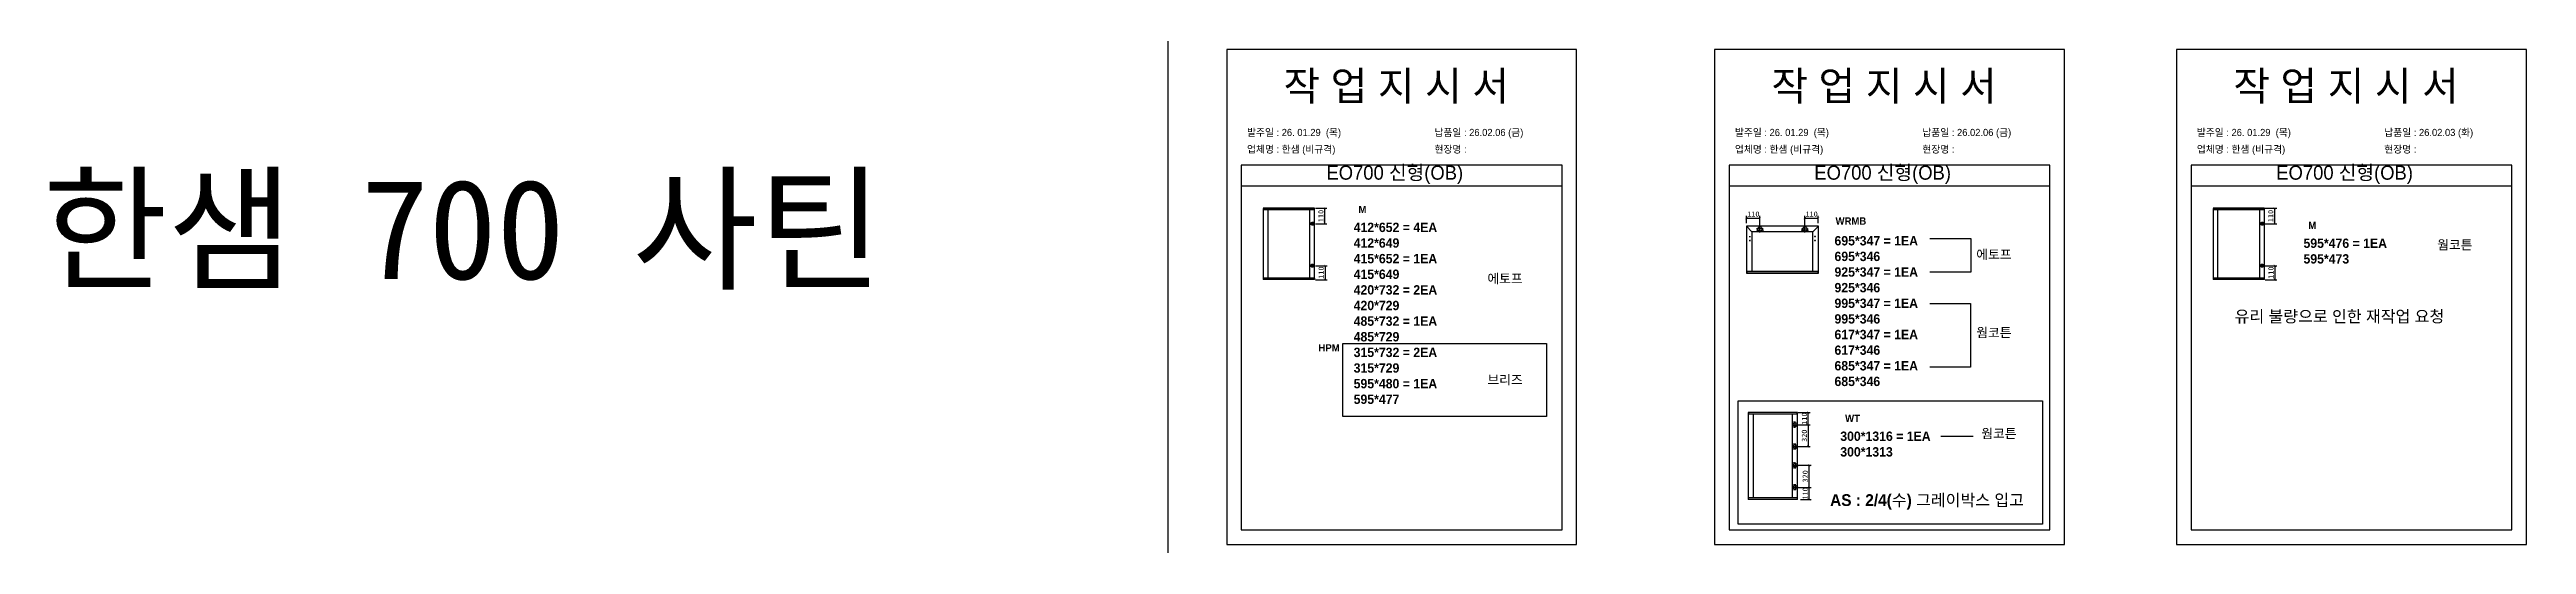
# Model space of a CAD drawing. Header units: millimetres. Extents: x -44117 to 256353, y -2095463 to 65325.
# Drawn here: x 104930 to 116821, y -670791 to -668415 of the extents above; entities that cross this region are included whole.
import ezdxf

# ---------------------------------------------------------------- set-up
doc = ezdxf.new("R2010")
doc.units = ezdxf.units.MM
doc.header["$LTSCALE"] = 10
doc.layers.add('Layer1', color=7, linetype='Continuous', lineweight=70)
doc.styles.add('MtX_Gulim', font='')
doc.styles.get('MtX_Gulim').set_extended_font_data('Gulim', bold=True)
doc.dimstyles.new('ISO-25', dxfattribs={"dimtxt": 2.5, "dimasz": 2.5, "dimexe": 1, "dimexo": 1, "dimtad": 1, "dimtxsty": 'Standard', "dimblk": 'ARCHTICK', "dimcen": 2.5, "dimadec": 0, "dimazin": 0, "dimtfac": 1, "dimtmove": 0, "dimatfit": 3, "dimfxl": 0, "dimarcsym": 0})

msp = doc.modelspace()

# ---------------------------------------------------------------- texts
at = {"linetype": 'Continuous', "style": 'MtX_Gulim'}
for s, height, p in [('M', 35.04934, (111213.56081, -669200.50546)), ('WRMB', 35.049344, (113503.67435, -669255.76954)), ('M', 35.04934, (115773.37002, -669276.74507)), ('HPM', 35.049344, (111021.28693, -669864.53945)), ('WT', 35.049344, (113549.66033, -670203.15492))]:
    msp.add_text(s, height=height, dxfattribs=at).set_placement(p)
at = {"color": 1, "linetype": 'Continuous', "style": 'MtX_Gulim'}
for s, p in [('유리 불량으로 인한 재작업 요청', (115419.62141, -669724.27219)), ('AS : 2/4(수) 그레이박스 입고 ', (113477.52867, -670606.27339))]:
    msp.add_text(s, height=56.6378667, dxfattribs=at).set_placement(p)
at = {"attachment_point": 1}
for s, width, gutter_width, heights, insert, char_height in [('{\\fGulim|b0|i0|c129|p50;작 업 지 시 서}', 3307.3198183, 12.5, [-155.84554], (110853.61525, -668519.17661), 140), ('{\\fGulim|b0|i0|c129|p50;작 업 지 시 서}', 3307.3198183, 12.5, [-155.84554], (113195.69593, -668519.17661), 140), ('{\\fGulim|b0|i0|c129|p50;작 업 지 시 서}', 3307.3198183, 12.5, [-155.84554], (115413.42445, -668519.17661), 140), ('\\pt11;{\\fGulim|b0|i0|c129|p50;발주일 : 26. 01.29  (목)}', 3307.3198183, 12.5, [34.50412], (110678.40589, -668795.89703), 34.3), ('{\\fGulim|b0|i0|c129|p50;납품일 : 26.02.06 (금)}', 3307.3198183, 12.5, [35.09023], (111578.38387, -668795.89703), 34.3), ('\\pt11;{\\fGulim|b0|i0|c129|p50;발주일 : 26. 01.29  (목)}', 3307.3198183, 12.5, [34.50412], (113020.48657, -668795.89703), 34.3), ('{\\fGulim|b0|i0|c129|p50;납품일 : 26.02.06 (금)}', 3307.3198183, 12.5, [35.09023], (113920.46456, -668795.89703), 34.3), ('\\pt11;{\\fGulim|b0|i0|c129|p50;발주일 : 26. 01.29  (목)}', 3307.3198183, 12.5, [34.50412], (115238.21509, -668795.89703), 34.3), ('{\\fGulim|b0|i0|c129|p50;납품일 : 26.02.03 (화)}', 3307.3198183, 12.5, [35.09023], (116138.19308, -668795.89703), 34.3), ('{\\f굴림|b0|i0|c129|p50;한샘} 700 {\\f굴림|b0|i0|c129|p50;사틴}', 5072.1082947, 2395.6482, [-533.35869], (104895.62473, -669038.02983), 479.1296392), ('{\\fGulim|b0|i0|c129|p50;업체명 : 한샘 (비규격)}', 3307.3198183, 12.5, [36.11279], (110678.40589, -668876.55321), 34.3), ('{\\fGulim|b0|i0|c129|p50;EO700 신형(OB)}', 1597.0710432, 6.03612, [-85.06834], (111059.64157, -668972.231), 67.6045736), ('{\\fGulim|b0|i0|c129|p50;현장명 : }', 3307.3198183, 12.5, [-38.2735], (111578.38387, -668876.55321), 34.3), ('{\\fGulim|b0|i0|c129|p50;업체명 : 한샘 (비규격)}', 3307.3198183, 12.5, [36.11279], (113020.48657, -668876.55321), 34.3), ('{\\fGulim|b0|i0|c129|p50;EO700 신형(OB)}', 1597.0710432, 6.03612, [-85.06834], (113401.72225, -668972.231), 67.6045736), ('{\\fGulim|b0|i0|c129|p50;현장명 : }', 3307.3198183, 12.5, [-38.2735], (113920.46456, -668876.55321), 34.3), ('{\\fGulim|b0|i0|c129|p50;업체명 : 한샘 (비규격)}', 3307.3198183, 12.5, [36.11279], (115238.21509, -668876.55321), 34.3), ('{\\fGulim|b0|i0|c129|p50;EO700 신형(OB)}', 1597.0710432, 6.03612, [-85.06834], (115619.45077, -668972.231), 67.6045736), ('{\\fGulim|b0|i0|c129|p50;현장명 : }', 3307.3198183, 12.5, [-38.2735], (116138.19308, -668876.55321), 34.3), ('{\\f굴림|b1|i0|c129|p50;412*652 = 4EA\\P\\C1;412*649\\P\\C256;415*652 = 1EA\\P\\C1;415*649\\P\\C256;420*732 = 2EA\\P\\C1;420*729\\P\\C256;485*732 = 1EA\\P\\C1;485*729\\P\\C256;315*732 = 2EA\\P\\C1;315*729\\P\\C256;595*480 = 1EA\\P\\C1;595*477}', 13607.1496112, 175, [-872.55952], (111190.33366, -669246.1925), 45), ('{\\f굴림|b1|i0|c129|p50;695*347 = 1EA\\P\\C1;695*346\\P\\C256;925*347 = 1EA\\P\\C1;925*346\\P\\C256;995*347 = 1EA\\P\\C1;995*346\\P\\C256;617*347 = 1EA\\P\\C1;617*346\\P\\C256;685*347 = 1EA\\P\\C1;685*346}', 13607.1496112, 175, [-722.2619], (113498.66915, -669310.50965), 45), ('{\\f굴림|b1|i0|c129|p50;595*476 = 1EA\\P\\C1;595*473}', 13607.1496112, 175, [-121.36905], (115750.14286, -669322.43211), 45), ('{\\f굴림|b1|i0|c129|p50;웜코튼}', 13607.1496112, 175, [-48.57143], (116392.14228, -669329.89816), 45), ('{\\f굴림|b1|i0|c129|p50;에토프}', 13607.1496112, 175, [-50.05952], (114179.37606, -669376.20658), 45), ('{\\f굴림|b1|i0|c129|p50;에토프}', 13607.1496112, 175, [-50.05952], (111832.33307, -669491.90732), 45), ('{\\f굴림|b1|i0|c129|p50;웜코튼}', 13607.1496112, 175, [-48.57143], (114179.37606, -669751.44839), 45), ('{\\f굴림|b1|i0|c129|p50;브리즈}', 13607.1496112, 175, [-50], (111832.33307, -669977.93481), 45), ('{\\f굴림|b1|i0|c129|p50;300*1316 = 1EA\\P\\C1;300*1313}', 13607.1496112, 175, [-121.36905], (113526.43317, -670248.84196), 45), ('{\\f굴림|b1|i0|c129|p50;웜코튼}', 13607.1496112, 175, [-48.57143], (114203.45675, -670236.2671), 45)]:
    msp.add_mtext_dynamic_manual_height_columns(s, width=width, gutter_width=gutter_width, heights=heights, dxfattribs=dict(at, insert=insert, char_height=char_height))

# ---------------------------------------------------------------- blocks, each defined once
blk = doc.blocks.new('_ArchTick')
at = {"color": 0, "linetype": 'ByBlock', "const_width": 0.15}
blk.add_lwpolyline([(-0.5, -0.5), (0.5, 0.5)], dxfattribs=at)
blk = doc.blocks.new('*D4683')
at = {"color": 0, "lineweight": -2}
for p, q in [((111007, -669177), (111062, -669177)), ((111052, -669251), (111052, -669177)), ((111007, -669251), (111062, -669251))]:
    blk.add_line(p, q, dxfattribs=at)
at = {"layer": 'Defpoints', "color": 0}
for p in [(110992, -669177), (111052, -669177), (110992, -669251)]:
    blk.add_point(p, dxfattribs=at)
at = {"color": 0, "lineweight": -2, "xscale": 10, "yscale": 10, "zscale": 10}
for p, rotation in [((111052, -669177), 90), ((111052, -669251), 270)]:
    blk.add_blockref('_ArchTick', p, dxfattribs=dict(at, rotation=rotation))
at = {"color": 0, "insert": (111033, -669214), "char_height": 25, "attachment_point": 5, "rotation": 90}
blk.add_mtext('110', dxfattribs=at)
blk = doc.blocks.new('*D4684')
at = {"color": 0, "lineweight": -2}
for p, q in [((111007, -669453), (111063, -669453)), ((111053, -669453), (111053, -669520)), ((111007, -669520), (111063, -669520))]:
    blk.add_line(p, q, dxfattribs=at)
at = {"layer": 'Defpoints', "color": 0}
for p in [(110992, -669453), (110992, -669520), (111053, -669520)]:
    blk.add_point(p, dxfattribs=at)
at = {"color": 0, "lineweight": -2, "xscale": 10, "yscale": 10, "zscale": 10}
for p, rotation in [((111053, -669453), 90), ((111053, -669520), 270)]:
    blk.add_blockref('_ArchTick', p, dxfattribs=dict(at, rotation=rotation))
at = {"color": 0, "insert": (111034, -669486), "char_height": 25, "attachment_point": 5, "rotation": 90}
blk.add_mtext('110', dxfattribs=at)
blk = doc.blocks.new('*D4685')
at = {"color": 0, "lineweight": -2}
for p, q in [((113076, -669249), (113076, -669214)), ((113076, -669224), (113141, -669224)), ((113141, -669261), (113141, -669214))]:
    blk.add_line(p, q, dxfattribs=at)
at = {"layer": 'Defpoints', "color": 0}
for p in [(113141, -669224), (113076, -669264), (113141, -669276)]:
    blk.add_point(p, dxfattribs=at)
at = {"color": 0, "lineweight": -2, "xscale": 10, "yscale": 10, "zscale": 10, "rotation": 180}
blk.add_blockref('_ArchTick', (113076, -669224), dxfattribs=at)
at = {"color": 0, "lineweight": -2, "xscale": 10, "yscale": 10, "zscale": 10}
blk.add_blockref('_ArchTick', (113141, -669224), dxfattribs=at)
at = {"color": 0, "insert": (113109, -669205), "char_height": 25, "attachment_point": 5}
blk.add_mtext('110', dxfattribs=at)
blk = doc.blocks.new('*D4686')
at = {"color": 0, "lineweight": -2}
for p, q in [((113356, -669261), (113356, -669214)), ((113356, -669224), (113421, -669224)), ((113421, -669249), (113421, -669214))]:
    blk.add_line(p, q, dxfattribs=at)
at = {"layer": 'Defpoints', "color": 0}
for p in [(113421, -669224), (113356, -669276), (113421, -669264)]:
    blk.add_point(p, dxfattribs=at)
at = {"color": 0, "lineweight": -2, "xscale": 10, "yscale": 10, "zscale": 10, "rotation": 180}
blk.add_blockref('_ArchTick', (113356, -669224), dxfattribs=at)
at = {"color": 0, "lineweight": -2, "xscale": 10, "yscale": 10, "zscale": 10}
blk.add_blockref('_ArchTick', (113421, -669224), dxfattribs=at)
at = {"color": 0, "insert": (113389, -669205), "char_height": 25, "attachment_point": 5}
blk.add_mtext('110', dxfattribs=at)
blk = doc.blocks.new('*D4687')
at = {"color": 0, "lineweight": -2}
for p, q in [((113324, -670158), (113382, -670158)), ((113372, -670216), (113372, -670158)), ((113324, -670216), (113382, -670216))]:
    blk.add_line(p, q, dxfattribs=at)
at = {"layer": 'Defpoints', "color": 0}
for p in [(113309, -670158), (113372, -670158), (113309, -670216)]:
    blk.add_point(p, dxfattribs=at)
at = {"color": 0, "lineweight": -2, "xscale": 10, "yscale": 10, "zscale": 10}
for p, rotation in [((113372, -670158), 90), ((113372, -670216), 270)]:
    blk.add_blockref('_ArchTick', p, dxfattribs=dict(at, rotation=rotation))
at = {"color": 0, "insert": (113354, -670187), "char_height": 25, "attachment_point": 5, "rotation": 90}
blk.add_mtext('110', dxfattribs=at)
blk = doc.blocks.new('*D4688')
at = {"color": 0, "lineweight": -2}
for p, q in [((113324, -670517), (113387, -670517)), ((113377, -670575), (113377, -670517)), ((113336, -670575), (113387, -670575))]:
    blk.add_line(p, q, dxfattribs=at)
at = {"layer": 'Defpoints', "color": 0}
for p in [(113309, -670517), (113377, -670517), (113321, -670575)]:
    blk.add_point(p, dxfattribs=at)
at = {"color": 0, "lineweight": -2, "xscale": 10, "yscale": 10, "zscale": 10}
for p, rotation in [((113377, -670517), 90), ((113377, -670575), 270)]:
    blk.add_blockref('_ArchTick', p, dxfattribs=dict(at, rotation=rotation))
at = {"color": 0, "insert": (113358, -670546), "char_height": 25, "attachment_point": 5, "rotation": 90}
blk.add_mtext('110', dxfattribs=at)
blk = doc.blocks.new('*D4689')
at = {"color": 0, "lineweight": -2}
for p, q in [((113324, -670411), (113387, -670411)), ((113377, -670517), (113377, -670411)), ((113324, -670517), (113387, -670517))]:
    blk.add_line(p, q, dxfattribs=at)
at = {"layer": 'Defpoints', "color": 0}
for p in [(113309, -670411), (113377, -670411), (113309, -670517)]:
    blk.add_point(p, dxfattribs=at)
at = {"color": 0, "lineweight": -2, "xscale": 10, "yscale": 10, "zscale": 10}
for p, rotation in [((113377, -670411), 90), ((113377, -670517), 270)]:
    blk.add_blockref('_ArchTick', p, dxfattribs=dict(at, rotation=rotation))
at = {"color": 0, "insert": (113358, -670464), "char_height": 25, "attachment_point": 5, "rotation": 90}
blk.add_mtext('320', dxfattribs=at)
blk = doc.blocks.new('*D4690')
at = {"color": 0, "lineweight": -2}
for p, q in [((113324, -670216), (113382, -670216)), ((113372, -670216), (113372, -670321)), ((113324, -670321), (113382, -670321))]:
    blk.add_line(p, q, dxfattribs=at)
at = {"layer": 'Defpoints', "color": 0}
for p in [(113309, -670216), (113309, -670321), (113372, -670321)]:
    blk.add_point(p, dxfattribs=at)
at = {"color": 0, "lineweight": -2, "xscale": 10, "yscale": 10, "zscale": 10}
for p, rotation in [((113372, -670216), 90), ((113372, -670321), 270)]:
    blk.add_blockref('_ArchTick', p, dxfattribs=dict(at, rotation=rotation))
at = {"color": 0, "insert": (113354, -670269), "char_height": 25, "attachment_point": 5, "rotation": 90}
blk.add_mtext('320', dxfattribs=at)
blk = doc.blocks.new('*D4691')
at = {"color": 0, "lineweight": -2}
for p, q in [((115567, -669177), (115622, -669177)), ((115612, -669251), (115612, -669177)), ((115567, -669251), (115622, -669251))]:
    blk.add_line(p, q, dxfattribs=at)
at = {"layer": 'Defpoints', "color": 0}
for p in [(115552, -669177), (115612, -669177), (115552, -669251)]:
    blk.add_point(p, dxfattribs=at)
at = {"color": 0, "lineweight": -2, "xscale": 10, "yscale": 10, "zscale": 10}
for p, rotation in [((115612, -669177), 90), ((115612, -669251), 270)]:
    blk.add_blockref('_ArchTick', p, dxfattribs=dict(at, rotation=rotation))
at = {"color": 0, "insert": (115593, -669214), "char_height": 25, "attachment_point": 5, "rotation": 90}
blk.add_mtext('110', dxfattribs=at)
blk = doc.blocks.new('*D4692')
at = {"color": 0, "lineweight": -2}
for p, q in [((115567, -669453), (115623, -669453)), ((115613, -669453), (115613, -669520)), ((115567, -669520), (115623, -669520))]:
    blk.add_line(p, q, dxfattribs=at)
at = {"layer": 'Defpoints', "color": 0}
for p in [(115552, -669453), (115552, -669520), (115613, -669520)]:
    blk.add_point(p, dxfattribs=at)
at = {"color": 0, "lineweight": -2, "xscale": 10, "yscale": 10, "zscale": 10}
for p, rotation in [((115613, -669453), 90), ((115613, -669520), 270)]:
    blk.add_blockref('_ArchTick', p, dxfattribs=dict(at, rotation=rotation))
at = {"color": 0, "insert": (115594, -669486), "char_height": 25, "attachment_point": 5, "rotation": 90}
blk.add_mtext('110', dxfattribs=at)

# ---------------------------------------------------------------- dimensions: what is measured, and where the dimension line sits
for base, p1, p2, text, picture, middle in [((111051.83358, -669177.29102), (110992.21981, -669250.9075), (110992.21981, -669177.29102), '110', '*D4683', (111033.08358, -669214.09926)), ((115611.64279, -669177.29102), (115552.02901, -669250.9075), (115552.02901, -669177.29102), '110', '*D4691', (115592.89279, -669214.09926)), ((111052.78706, -669519.66984), (110992.21981, -669452.78546), (110992.21981, -669519.66984), '110', '*D4684', (111034.03706, -669486.22765)), ((115612.59626, -669519.66984), (115552.02901, -669452.78546), (115552.02901, -669519.66984), '110', '*D4692', (115593.84626, -669486.22765)), ((113372.37193, -670321.19301), (113309.44679, -670216.01047), (113309.44679, -670321.19301), '320', '*D4690', (113353.62193, -670268.60174)), ((113376.94339, -670411.40301), (113309.44679, -670516.58554), (113309.44679, -670411.40301), '320', '*D4689', (113358.19339, -670463.99427)), ((113376.94339, -670516.58554), (113321.08534, -670575.09024), (113309.44679, -670516.58554), '110', '*D4688', (113358.19339, -670545.83789))]:
    dim = msp.add_linear_dim(base=base, p1=p1, p2=p2, angle=90, text=text, dimstyle='ISO-25', override={"dimscale": 10, "dimasz": 1, "dimexo": 1.5, "dimtxsty": 'Standard'})
    dim.commit()
    dim.dimension.update_dxf_attribs({"geometry": picture, "text_midpoint": middle})
for base, p1, p2, picture, middle in [((113140.90024, -669224.15817), (113076.38019, -669263.73857), (113140.90024, -669276.465), '*D4685', (113108.64021, -669205.40817)), ((113420.97006, -669224.15817), (113356.45002, -669276.465), (113420.97006, -669263.73857), '*D4686', (113388.71004, -669205.40817))]:
    dim = msp.add_linear_dim(base=base, p1=p1, p2=p2, text='110', dimstyle='ISO-25', override={"dimscale": 10, "dimasz": 1, "dimexo": 1.5, "dimtxsty": 'Standard'})
    dim.commit()
    dim.dimension.update_dxf_attribs({"geometry": picture, "text_midpoint": middle})
dim = msp.add_linear_dim(base=(113372.37193, -670158.17339), p1=(113309.44679, -670216.01047), p2=(113309.44679, -670158.17339), angle=90, text='110', dimstyle='ISO-25', override={"dimscale": 10, "dimasz": 1, "dimexo": 1.5, "dimtxsty": 'Standard'})
dim.commit()
dim.dimension.update_dxf_attribs({"geometry": '*D4687', "text_midpoint": (113372.37193, -670187.09193), "dimtype": 160})

# ---------------------------------------------------------------- linework, layer by layer
for p, q in [((112190.80864, -668970.18382), (110650.80864, -668970.18382)), ((114532.88932, -668970.18382), (112992.88932, -668970.18382)), ((116750.61784, -668970.18382), (115210.61784, -668970.18382)), ((112190.80864, -669070.18382), (110650.80864, -669070.18382)), ((114532.88932, -669070.18382), (112992.88932, -669070.18382)), ((116750.61784, -669070.18382), (115210.61784, -669070.18382)), ((110756.35715, -669177.53698), (110756.35715, -669519.42387)), ((111002.85779, -669177.97971), (110756.35715, -669177.97971)), ((111002.85779, -669184.66987), (110756.35715, -669184.66987)), ((111002.61183, -669177.29102), (110756.60312, -669177.29102)), ((110778.24775, -669184.17795), (110778.24775, -669512.29098)), ((110980.72123, -669512.29098), (110980.72123, -669184.66987)), ((111001.62799, -669184.66987), (111001.62799, -669177.29102)), ((111002.85779, -669519.42387), (111002.85779, -669177.53698)), ((115316.16636, -669177.53698), (115316.16636, -669519.42387)), ((115562.667, -669177.97971), (115316.16636, -669177.97971)), ((115562.667, -669184.66987), (115316.16636, -669184.66987)), ((115562.42104, -669177.29102), (115316.41232, -669177.29102)), ((115338.05696, -669184.17795), (115338.05696, -669512.29098)), ((115540.53044, -669512.29098), (115540.53044, -669184.66987)), ((115561.43719, -669184.66987), (115561.43719, -669177.29102)), ((115562.667, -669519.42387), (115562.667, -669177.53698)), ((113076.08423, -669263.73857), (113076.08423, -669488.0789)), ((113102.42498, -669290.07932), (113076.17091, -669263.5293)), ((113420.97006, -669263.44261), (113076.38019, -669263.44261)), ((113089.40259, -669313.16448), (113095.32186, -669313.16448)), ((113089.40259, -669332.10614), (113095.32186, -669332.10614)), ((113092.36222, -669310.20484), (113092.36222, -669316.12411)), ((113092.36222, -669329.1465), (113092.36222, -669335.06577)), ((113102.42498, -669290.07932), (113102.42498, -669480.08789)), ((113394.92527, -669290.07932), (113102.42498, -669290.07932)), ((113157.04366, -669276.465), (113124.75682, -669276.465)), ((113129.94959, -669282.38427), (113125.21417, -669282.38427)), ((113127.58188, -669280.01657), (113127.58188, -669284.75198)), ((113140.90023, -669292.60842), (113140.90023, -669260.32159)), ((113156.5863, -669282.38427), (113151.85089, -669282.38427)), ((113154.21859, -669280.01657), (113154.21859, -669284.75198)), ((113340.3066, -669276.465), (113372.59344, -669276.465)), ((113345.49938, -669282.38427), (113340.76396, -669282.38427)), ((113343.13167, -669280.01657), (113343.13167, -669284.75198)), ((113356.45002, -669292.60842), (113356.45002, -669260.32159)), ((113372.13609, -669282.38427), (113367.40067, -669282.38427)), ((113369.76838, -669280.01657), (113369.76838, -669284.75198)), ((113394.92527, -669290.07932), (113421.17934, -669263.5293)), ((113394.92527, -669479.49596), (113394.92527, -669290.07932)), ((113407.94767, -669313.16448), (113402.0284, -669313.16448)), ((113407.94767, -669332.10614), (113402.0284, -669332.10614)), ((113404.98804, -669310.20484), (113404.98804, -669316.12411)), ((113404.98804, -669329.1465), (113404.98804, -669335.06577)), ((113421.26602, -669488.0789), (113421.26602, -669263.73857)), ((111002.85779, -669512.29098), (110756.35715, -669512.29098)), ((111002.85779, -669518.98114), (110756.35715, -669518.98114)), ((111002.61183, -669519.66984), (110756.60312, -669519.66984)), ((110757.58696, -669519.66984), (110757.58696, -669512.29098)), ((111001.62799, -669512.29098), (111001.62799, -669519.66984)), ((113076.08423, -669479.49596), (113421.26602, -669479.49596)), ((113076.08423, -669487.54617), (113420.97006, -669487.54617)), ((113076.38019, -669488.37486), (113420.97006, -669488.37486)), ((113077.56404, -669479.49596), (113077.56404, -669488.37486)), ((113419.78621, -669488.37486), (113419.78621, -669479.49596)), ((115562.667, -669512.29098), (115316.16636, -669512.29098)), ((115562.667, -669518.98114), (115316.16636, -669518.98114)), ((115562.42104, -669519.66984), (115316.41232, -669519.66984)), ((115317.39617, -669519.66984), (115317.39617, -669512.29098)), ((115561.43719, -669512.29098), (115561.43719, -669519.66984)), ((113084.16976, -670157.69407), (113084.16976, -670574.90194)), ((113321.16333, -670158.17339), (113084.16976, -670158.17339)), ((113321.16333, -670165.41633), (113084.16976, -670165.41633)), ((113320.89704, -670157.42779), (113084.43605, -670157.42779)), ((113085.50119, -670157.42779), (113085.50119, -670165.41633)), ((113107.86912, -670164.88376), (113107.86912, -670567.17968)), ((113297.19769, -670567.17968), (113297.19769, -670165.41633)), ((113319.8319, -670165.41633), (113319.8319, -670157.42779)), ((113321.16333, -670574.90194), (113321.16333, -670157.69407)), ((113294.9222, -670216.01047), (113323.97138, -670216.01047)), ((113306.78394, -670204.02765), (113302.52339, -670204.02765)), ((113306.78394, -670227.99329), (113302.52339, -670227.99329)), ((113304.65367, -670201.89737), (113304.65367, -670206.15792)), ((113304.65367, -670225.86301), (113304.65367, -670230.12357)), ((113309.44679, -670230.53506), (113309.44679, -670201.48588)), ((114163.74863, -670272.92609), (114008.88693, -670272.92609)), ((113294.9222, -670321.19301), (113323.97138, -670321.19301)), ((113294.9222, -670411.40301), (113323.97138, -670411.40301)), ((113306.78394, -670309.21018), (113302.52339, -670309.21018)), ((113306.78394, -670333.17583), (113302.52339, -670333.17583)), ((113306.78394, -670399.42018), (113302.52339, -670399.42018)), ((113304.65367, -670307.0799), (113304.65367, -670311.34046)), ((113304.65367, -670331.04555), (113304.65367, -670335.3061)), ((113304.65367, -670397.2899), (113304.65367, -670401.55046)), ((113309.44679, -670306.66842), (113309.44679, -670335.7176)), ((113309.44679, -670396.87842), (113309.44679, -670425.9276)), ((113294.9222, -670516.58554), (113323.97138, -670516.58554)), ((113306.78394, -670423.38582), (113302.52339, -670423.38582)), ((113306.78394, -670504.60271), (113302.52339, -670504.60271)), ((113306.78394, -670528.56835), (113302.52339, -670528.56835)), ((113304.65367, -670421.25554), (113304.65367, -670425.5161)), ((113304.65367, -670502.47243), (113304.65367, -670506.73298)), ((113304.65367, -670526.43807), (113304.65367, -670530.69863)), ((113309.44679, -670502.06095), (113309.44679, -670531.11013)), ((113321.16333, -670567.17968), (113084.16976, -670567.17968)), ((113321.16333, -670574.42263), (113084.16976, -670574.42263)), ((113320.89704, -670575.16823), (113084.43605, -670575.16823)), ((113085.50119, -670575.16823), (113085.50119, -670567.17968)), ((113319.8319, -670567.17968), (113319.8319, -670575.16823))]:
    msp.add_line(p, q)
at = {"color": 1}
for p in [(110300.49669, 21924.9366), (110300.49669, 14161.07811), (110300.49669, 18584.38997), (110300.49669, 10820.53148), (110300.49669, 18627.87121), (110300.49669, 10864.01272), (110300.49669, 15287.32457), (110300.49669, 7523.46608), (110300.49669, 3746.75115), (110300.49669, 21924.9366), (110300.49669, 14161.07811), (110300.49669, 18584.38997), (110300.49669, 10820.53148), (110300.49669, 18627.87121), (110300.49669, 10864.01272), (110300.49669, 15287.32457), (110300.49669, 7523.46608), (110300.49669, 3746.75115), (110300.49669, 21924.9366), (110300.49669, 14161.07811), (110300.49669, 18584.38997), (110300.49669, 10820.53148), (110300.49669, 18627.87121), (110300.49669, 10864.01272), (110300.49669, 15287.32457), (110300.49669, 7523.46608), (110300.49669, 3746.75115), (110300.49669, 21924.9366), (110300.49669, 14161.07811), (110300.49669, 18584.38997), (110300.49669, 10820.53148), (110300.49669, 18627.87121), (110300.49669, 10864.01272), (110300.49669, 15287.32457), (110300.49669, 7523.46608), (110300.49669, 3746.75115), (110300.49669, 21924.9366), (110300.49669, 14161.07811), (110300.49669, 18584.38997), (110300.49669, 10820.53148), (110300.49669, 18627.87121), (110300.49669, 10864.01272), (110300.49669, 15287.32457), (110300.49669, 7523.46608), (110300.49669, 3746.75115), (110300.49669, 21924.9366), (110300.49669, 14161.07811), (110300.49669, 18584.38997), (110300.49669, 10820.53148), (110300.49669, 18627.87121), (110300.49669, 10864.01272), (110300.49669, 15287.32457), (110300.49669, 7523.46608), (110300.49669, 3746.75115), (110300.49669, 21924.9366), (110300.49669, 14161.07811), (110300.49669, 18584.38997), (110300.49669, 10820.53148), (110300.49669, 18627.87121), (110300.49669, 10864.01272), (110300.49669, 15287.32457), (110300.49669, 7523.46608), (110300.49669, 3746.75115), (110300.49669, 21924.9366), (110300.49669, 14161.07811), (110300.49669, 18584.38997), (110300.49669, 10820.53148), (110300.49669, 18627.87121), (110300.49669, 10864.01272), (110300.49669, 15287.32457), (110300.49669, 7523.46608), (110300.49669, 3746.75115), (110300.49669, 21924.9366), (110300.49669, 14161.07811), (110300.49669, 18584.38997), (110300.49669, 10820.53148), (110300.49669, 18627.87121), (110300.49669, 10864.01272), (110300.49669, 15287.32457), (110300.49669, 7523.46608), (110300.49669, 3746.75115), (110300.49669, 21924.9366), (110300.49669, 14161.07811), (110300.49669, 18584.38997), (110300.49669, 10820.53148), (110300.49669, 18627.87121), (110300.49669, 10864.01272), (110300.49669, 15287.32457), (110300.49669, 7523.46608), (110300.49669, 3746.75115), (110300.49669, 12702.87182), (110300.49669, 4939.01333), (110300.49669, 9362.32519), (110300.49669, 1598.4667), (110300.49669, 9405.80642), (110300.49669, 1641.94794), (110300.49669, 6065.25979), (110300.49669, -1698.5987), (110300.49669, -5475.31363), (110300.49669, 12702.87182), (110300.49669, 4939.01333), (110300.49669, 9362.32519), (110300.49669, 1598.4667), (110300.49669, 9405.80642), (110300.49669, 1641.94794), (110300.49669, 6065.25979), (110300.49669, -1698.5987), (110300.49669, -5475.31363), (110300.49669, 12702.87182), (110300.49669, 4939.01333), (110300.49669, 9362.32519), (110300.49669, 1598.4667), (110300.49669, 9405.80642), (110300.49669, 1641.94794), (110300.49669, 6065.25979), (110300.49669, -1698.5987), (110300.49669, -5475.31363), (110300.49669, 12702.87182), (110300.49669, 4939.01333), (110300.49669, 9362.32519), (110300.49669, 1598.4667), (110300.49669, 9405.80642), (110300.49669, 1641.94794), (110300.49669, 6065.25979), (110300.49669, -1698.5987), (110300.49669, -5475.31363), (110300.49669, 12702.87182), (110300.49669, 4939.01333), (110300.49669, 9362.32519), (110300.49669, 1598.4667), (110300.49669, 9405.80642), (110300.49669, 1641.94794), (110300.49669, 6065.25979), (110300.49669, -1698.5987), (110300.49669, -5475.31363)]:
    msp.add_xline(p, (0, 1), dxfattribs=at)
for points in [[(110580.80864, -670791.0141), (112260.80864, -670791.0141), (112260.80864, -668415.0141), (110580.80864, -668415.0141)], [(112922.88932, -670791.0141), (114602.88932, -670791.0141), (114602.88932, -668415.0141), (112922.88932, -668415.0141)], [(115140.61784, -670791.0141), (116820.61784, -670791.0141), (116820.61784, -668415.0141), (115140.61784, -668415.0141)], [(111137.85014, -669826.23068), (112116.25841, -669826.23068), (112116.25841, -670176.33228), (111137.85014, -670176.33228)]]:
    msp.add_lwpolyline(points, close=True)
for points in [[(110650.80864, -668970.18382), (110650.80864, -670721.0141), (112190.80864, -670721.0141), (112190.80864, -668970.18382)], [(112992.88932, -668970.18382), (112992.88932, -670721.0141), (114532.88932, -670721.0141), (114532.88932, -668970.18382)], [(115210.61784, -668970.18382), (115210.61784, -670721.0141), (116750.61784, -670721.0141), (116750.61784, -668970.18382)], [(113957.15264, -669322.7233), (114153.70787, -669322.7233), (114153.70787, -669483.54122), (113957.15264, -669483.54122)], [(113957.15264, -669634.4321), (114151.72246, -669634.4321), (114151.72246, -669940.18469), (113957.15264, -669940.18469)]]:
    msp.add_lwpolyline(points)
msp.add_lwpolyline([(113036.03779, -670102.18114), (114497.2969, -670102.18114), (114497.2969, -670693.83225), (113036.03779, -670693.83225)], close=True, dxfattribs=at)
for centre, radius in [((113092.36222, -669313.16448), 0.88789), ((113092.36222, -669332.10614), 0.88789), ((113127.58188, -669282.38427), 0.94708), ((113140.90023, -669276.465), 10.35872), ((113154.21859, -669282.38427), 0.94708), ((113343.13167, -669282.38427), 0.94708), ((113356.45002, -669276.465), 10.35872), ((113369.76838, -669282.38427), 0.94708), ((113404.98804, -669313.16448), 0.88789), ((113404.98804, -669332.10614), 0.88789), ((113309.44679, -670216.01047), 9.31997), ((113304.65367, -670204.02765), 0.85211), ((113304.65367, -670227.99329), 0.85211), ((113309.44679, -670321.19301), 9.31997), ((113309.44679, -670411.40301), 9.31997), ((113304.65367, -670309.21018), 0.85211), ((113304.65367, -670333.17583), 0.85211), ((113304.65367, -670399.42018), 0.85211), ((113309.44679, -670516.58554), 9.31997), ((113304.65367, -670423.38582), 0.85211), ((113304.65367, -670504.60271), 0.85211), ((113304.65367, -670528.56835), 0.85211)]:
    msp.add_circle(centre, radius)
for centre, radius, start, end in [((111002.61183, -669177.53698), 0.24596, 0, 90), ((115562.42104, -669177.53698), 0.24596, 0, 90), ((113076.38019, -669263.73857), 0.29596, 90, 180), ((113420.97006, -669263.73857), 0.29596, 0, 90), ((110756.60312, -669519.42387), 0.24596, 180, 270), ((111002.61183, -669519.42387), 0.24596, 270, 0), ((113076.38019, -669488.0789), 0.29596, 180, 270), ((113420.97006, -669488.0789), 0.29596, 270, 0), ((115316.41232, -669519.42387), 0.24596, 180, 270), ((115562.42104, -669519.42387), 0.24596, 270, 0), ((113084.43605, -670157.69407), 0.26628, 90, 180), ((113320.89704, -670157.69407), 0.26628, 0, 90), ((113084.43605, -670574.90194), 0.26628, 180, 270), ((113320.89704, -670574.90194), 0.26628, 270, 0)]:
    msp.add_arc(centre, radius, start, end)
at = {"layer": 'Layer1'}
for p, q in [((110992.21981, -669241.8423), (110992.21981, -669259.9727)), ((115552.02901, -669241.8423), (115552.02901, -669259.9727)), ((110992.21981, -669461.85066), (110992.21981, -669443.72026)), ((115552.02901, -669461.85066), (115552.02901, -669443.72026))]:
    msp.add_line(p, q, dxfattribs=at)
for points in [[(111001.28501, -669250.9075), (110983.15461, -669250.9075)], [(115561.09422, -669250.9075), (115542.96381, -669250.9075)], [(111001.28501, -669452.78546), (110983.15461, -669452.78546)], [(115561.09422, -669452.78546), (115542.96381, -669452.78546)]]:
    msp.add_lwpolyline(points, close=True, dxfattribs=at)
for centre in [(110992.21981, -669250.9075), (115552.02901, -669250.9075), (110992.21981, -669452.78546), (115552.02901, -669452.78546)]:
    msp.add_circle(centre, 6.04347, dxfattribs=at)

msp.set_redraw_order([(e.dxf.handle, doc.entitydb.next_handle()) for e in msp.query("TEXT MTEXT ATTDEF DIMENSION ARC_DIMENSION")])  # texts and dimensions are drawn at this point

doc.saveas('drawing.dxf')
